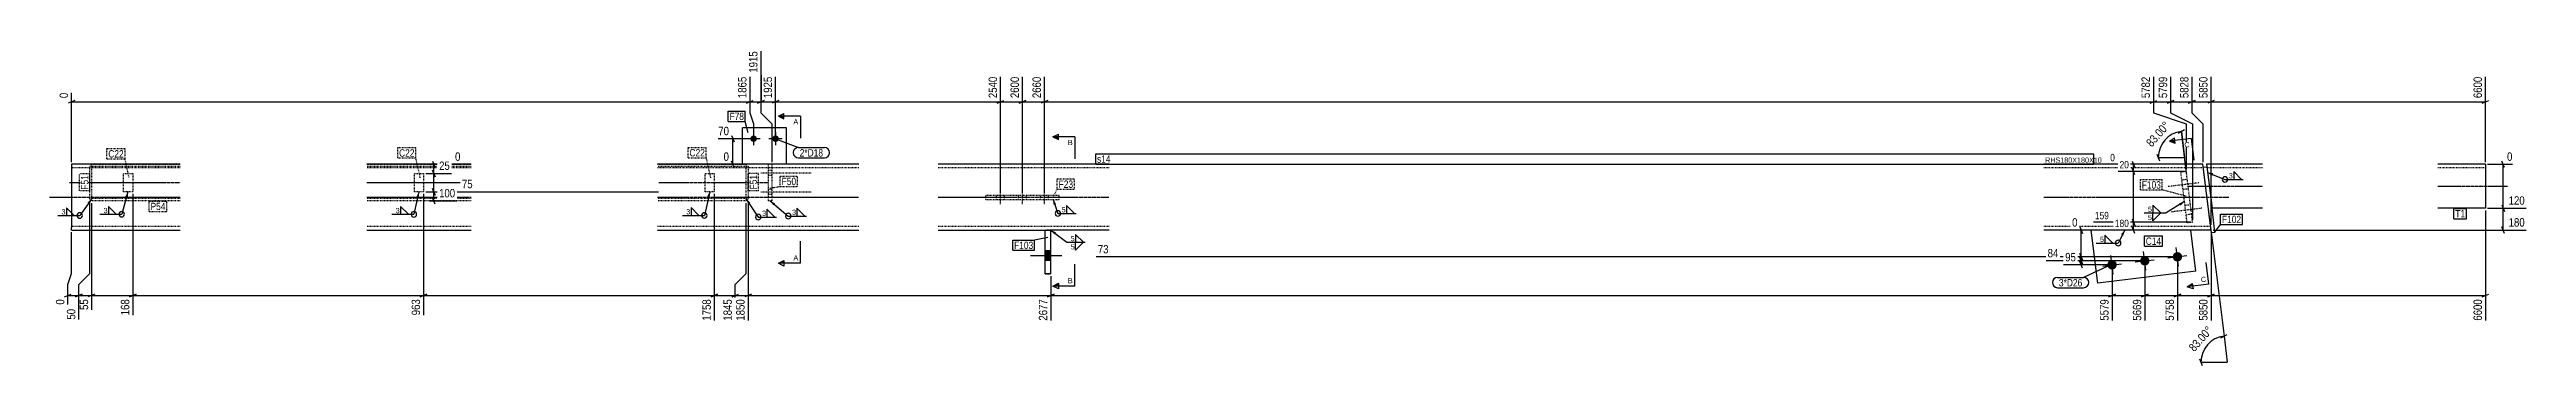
# Model space of a CAD drawing. Header units: millimetres. Extents: x 26 to 49553, y 9 to 1572.
# Drawn here: x 42780 to 49553, y 14 to 879 of the extents above; entities that cross this region are included whole.
import ezdxf

# ---------------------------------------------------------------- set-up
doc = ezdxf.new("R2010")
doc.units = ezdxf.units.MM
doc.linetypes.add('DXK_LINE_DOT2', pattern=[3.9198, 1.9599, -1.9599])
doc.linetypes.add('DXK_LINE_DOT3', pattern=[5.9187, 2.979, -0.9799, 0.9799, -0.9799])
for name, color, linetype in [('MÅLSÆTNING', 7, 'Continuous'), ('STÅL', 7, 'Continuous'), ('TEKST', 7, 'Continuous')]:
    doc.layers.add(name, color=color, linetype=linetype)
doc.styles.add('Arial', font='ARIAL.TTF', dxfattribs={"height": 0.2})
doc.styles.add('Arial Narrow', font='ARIALN.TTF', dxfattribs={"height": 0.2})

msp = doc.modelspace()

# ---------------------------------------------------------------- hatches: boundary and pattern name
at = {"layer": 'STÅL', "linetype": 'Continuous'}
for points in [[(44714.4, 634.7, -1), (44696.4, 634.7, -1)], [(44774.4, 634.7, -1), (44756.4, 634.7, -1)], [(45502.9, 327.7), (45502.9, 301.7), (45517.9, 301.7), (45517.9, 327.7)], [(45502.9, 327.7), (45502.9, 301.7), (45517.9, 301.7), (45517.9, 327.7)], [(48418.1, 302.6, -1), (48421.3, 276.8, -1)], [(48507.4, 313.5, -1), (48510.6, 287.7, -1)], [(48596.8, 324.5, -1), (48599.9, 298.7, -1)]]:
    msp.add_hatch(color=96, dxfattribs=at).paths.add_polyline_path(points)
at = {"layer": 'TEKST', "linetype": 'Continuous'}
for points in [[(48693.4, 533.3), (48680.9, 542.4), (48696.2, 540.3)], [(42987.2, 476.2), (42994.9, 489.7), (42994.5, 474.2)], [(42987.2, 476.2), (42994.9, 489.7), (42994.5, 474.2)], [(43783.4, 475.9), (43790.4, 489.7), (43790.7, 474.2)], [(43783.4, 475.9), (43790.4, 489.7), (43790.7, 474.2)], [(44578.4, 475.9), (44585.4, 489.7), (44585.7, 474.2)], [(44578.4, 475.9), (44585.4, 489.7), (44585.7, 474.2)], [(42883.6, 459.7), (42895.4, 469.7), (42889.7, 455.3)], [(44759.4, 452.2), (44750.3, 464.7), (44764.2, 458)], [(48602.9, 458), (48617.6, 462.8), (48606.8, 451.7)], [(45527.6, 372.7), (45517.9, 384.7), (45532.1, 378.6)]]:
    msp.add_hatch(color=3, dxfattribs=at).paths.add_polyline_path(points)

# ---------------------------------------------------------------- linework, layer by layer
at = {"layer": 'MÅLSÆTNING', "color": 7, "linetype": 'Continuous'}
for p, q in [((44725.4, 873.8), (44725.4, 705.5)), ((42840.4, 570.7), (42840.4, 760.4)), ((44765.4, 640.7), (44765.4, 804.2)), ((44765.4, 640.7), (44765.4, 804.2)), ((45380.4, 490), (45380.4, 804.2)), ((45440.4, 490), (45440.4, 804.2)), ((45500.4, 490), (45500.4, 804.2)), ((45500.4, 490), (45500.4, 804.2)), ((48532.6, 804.2), (48532.6, 705.5)), ((48638, 804.2), (48638, 705.5)), ((48690.1, 398.8), (48690.1, 804.2)), ((48690.1, 398.8), (48690.1, 804.2)), ((49440.4, 570.7), (49440.4, 804.2)), ((42849.4, 739.1), (42831.4, 731.9)), ((44695.4, 705.5), (44705.4, 675.5)), ((44695.4, 705.5), (44705.4, 675.5)), ((44716.4, 731.9), (44734.4, 739.1)), ((44725.4, 735.5), (44765.4, 735.5)), ((44725.4, 705.5), (44755.4, 675.5)), ((44725.4, 705.5), (44755.4, 675.5)), ((44774.4, 739.1), (44756.4, 731.9)), ((44774.4, 739.1), (44756.4, 731.9)), ((45371.4, 731.9), (45389.4, 739.1)), ((45431.4, 731.9), (45449.4, 739.1)), ((45440.4, 735.5), (45500.4, 735.5)), ((45509.4, 739.1), (45491.4, 731.9)), ((45509.4, 739.1), (45491.4, 731.9)), ((45500.4, 735.5), (48532.6, 735.5)), ((48523.6, 731.9), (48541.6, 739.1)), ((48532.6, 705.5), (48622.6, 675.5)), ((48570.7, 731.9), (48588.7, 739.1)), ((48629, 731.9), (48647, 739.1)), ((48638, 735.5), (48690.1, 735.5)), ((48638, 705.5), (48668, 675.5)), ((48638, 705.5), (48668, 675.5)), ((48699.1, 739.1), (48681.1, 731.9)), ((48699.1, 739.1), (48681.1, 731.9)), ((48690.1, 735.5), (49440.4, 735.5)), ((49431.4, 731.9), (49449.4, 739.1)), ((44699.4, 634.7), (44608.8, 634.7)), ((44644.6, 643.7), (44651.8, 625.7)), ((44648.2, 564.7), (44648.2, 634.7)), ((44705.4, 675.5), (44705.4, 640.7)), ((44705.4, 675.5), (44705.4, 640.7)), ((44755.4, 675.5), (44755.4, 570.7)), ((44755.4, 675.5), (44755.4, 570.7)), ((48600.6, 650.1), (48617.6, 659.5)), ((48623.2, 539.8), (48609.1, 654.8)), ((48609.1, 654.8), (48617.9, 583.3)), ((48622.6, 675.5), (48622.6, 551.1)), ((48622.6, 675.5), (48622.6, 551.1)), ((48639.7, 675.5), (48639.7, 412.1)), ((48639.7, 675.5), (48639.7, 412.1)), ((48668, 675.5), (48668, 570.7)), ((48668, 675.5), (48668, 570.7)), ((43819.3, 564.7), (43903.8, 564.7)), ((43827.3, 573.7), (43834.5, 555.7)), ((43834.5, 530.7), (43827.3, 548.7)), ((43827.3, 548.7), (43834.5, 530.7)), ((43830.9, 539.7), (43830.9, 564.7)), ((44669.4, 564.7), (44623.4, 564.7)), ((44651.8, 555.7), (44644.6, 573.7)), ((48527.8, 564.7), (48414.6, 564.7)), ((48616.6, 545.1), (48436.1, 545.1)), ((48482, 536.1), (48474.8, 554.1)), ((48482, 536.1), (48474.8, 554.1)), ((48478.4, 545.1), (48478.4, 564.7)), ((48478.4, 406.1), (48478.4, 545.1)), ((48542.3, 592.3), (48549.5, 574.3)), ((48545.9, 583.3), (48617.9, 583.3)), ((49446.4, 564.7), (49514.2, 564.7)), ((49492.9, 555.7), (49485.7, 573.7)), ((49489.3, 444.7), (49489.3, 564.7)), ((43007.9, 483.7), (43007.9, 151.7)), ((43007.9, 483.7), (43007.9, 151.7)), ((43802.9, 483.7), (43802.9, 151.7)), ((43802.9, 483.7), (43802.9, 151.7)), ((43808.9, 539.7), (43879.1, 539.7)), ((43808.9, 489.7), (44445.5, 489.7)), ((43808.9, 489.7), (44445.5, 489.7)), ((43834.5, 480.7), (43827.3, 498.7)), ((43827.3, 498.7), (43834.5, 480.7)), ((43830.9, 489.7), (43830.9, 539.7)), ((43830.9, 464.7), (43830.9, 489.7)), ((44597.9, 483.7), (44597.9, 137)), ((42890.4, 265.7), (42890.4, 463.7)), ((42890.4, 265.7), (42890.4, 463.7)), ((42895.4, 458.7), (42895.4, 166.3)), ((42895.4, 458.7), (42895.4, 166.3)), ((43819.3, 464.7), (43893.7, 464.7)), ((43834.5, 455.7), (43827.3, 473.7)), ((44685.4, 265.7), (44685.4, 458.7)), ((44685.4, 265.7), (44685.4, 458.7)), ((44690.4, 463.7), (44690.4, 137)), ((44690.4, 463.7), (44690.4, 137)), ((48474.8, 415.1), (48482, 397.1)), ((48474.8, 415.1), (48482, 397.1)), ((49440.4, 438.7), (49440.4, 137)), ((49446.4, 444.7), (49552.2, 444.7)), ((49446.4, 444.7), (49552.2, 444.7)), ((49485.7, 453.7), (49492.9, 435.7)), ((49485.7, 453.7), (49492.9, 435.7)), ((49489.3, 384.7), (49489.3, 444.7)), ((42840.4, 265.7), (42840.4, 378.7)), ((48355.2, 384.7), (48310.4, 384.7)), ((48331.6, 393.7), (48338.8, 375.7)), ((48335.2, 311.6), (48335.2, 384.7)), ((48633.7, 406.1), (48368.7, 406.1)), ((48633.7, 406.1), (48368.7, 406.1)), ((48527.8, 384.7), (48423.3, 384.7)), ((48482, 375.7), (48474.8, 393.7)), ((48478.4, 384.7), (48478.4, 406.1)), ((48690.9, 378.7), (48725.7, 94.9)), ((48696.1, 384.7), (49552.2, 384.7)), ((49492.9, 375.7), (49485.7, 393.7)), ((48592.3, 311.6), (45642.2, 311.6)), ((48592.3, 311.6), (45642.2, 311.6)), ((48503, 300.6), (48239.1, 300.6)), ((48503, 300.6), (48239.1, 300.6)), ((48413.7, 289.7), (48287.1, 289.7)), ((48338.8, 302.6), (48331.6, 320.6)), ((48331.6, 320.6), (48338.8, 302.6)), ((48338.8, 291.6), (48331.6, 309.6)), ((48331.6, 309.6), (48338.8, 291.6)), ((48338.8, 280.7), (48331.6, 298.7)), ((48335.2, 300.6), (48335.2, 311.6)), ((48335.2, 289.7), (48335.2, 300.6)), ((48419.7, 283.7), (48419.7, 137)), ((48509, 294.6), (48509, 137)), ((42830.4, 235.7), (42840.4, 265.7)), ((42851.4, 202.1), (42869.4, 209.3)), ((42860.4, 235.7), (42890.4, 265.7)), ((42860.4, 235.7), (42890.4, 265.7)), ((42860.4, 139.9), (42860.4, 235.7)), ((42860.4, 205.7), (42895.4, 205.7)), ((42904.4, 209.3), (42886.4, 202.1)), ((42904.4, 209.3), (42886.4, 202.1)), ((42895.4, 205.7), (43007.9, 205.7)), ((43016.9, 209.3), (42998.9, 202.1)), ((42998.9, 202.1), (43016.9, 209.3)), ((43007.9, 205.7), (43802.9, 205.7)), ((43811.9, 209.3), (43793.9, 202.1)), ((43793.9, 202.1), (43811.9, 209.3)), ((44606.9, 209.3), (44588.9, 202.1)), ((44597.9, 205.7), (44655.4, 205.7)), ((44646.4, 202.1), (44664.4, 209.3)), ((44655.4, 235.7), (44685.4, 265.7)), ((44655.4, 235.7), (44685.4, 265.7)), ((44655.4, 137), (44655.4, 235.7)), ((44690.4, 205.7), (45517.9, 205.7)), ((45526.9, 209.3), (45508.9, 202.1)), ((45508.9, 202.1), (45526.9, 209.3)), ((45517.9, 258.7), (45517.9, 137)), ((45517.9, 258.7), (45517.9, 137)), ((45517.9, 205.7), (48419.7, 205.7)), ((48410.7, 202.1), (48428.7, 209.3)), ((48500, 202.1), (48518, 209.3)), ((48607.3, 209.3), (48589.3, 202.1)), ((48589.3, 202.1), (48607.3, 209.3)), ((48598.3, 205.7), (48690.1, 205.7)), ((48699.1, 209.3), (48681.1, 202.1)), ((48681.1, 202.1), (48699.1, 209.3)), ((48690.1, 205.7), (49440.4, 205.7)), ((49431.4, 202.1), (49449.4, 209.3)), ((48717.2, 90.2), (48734.2, 99.5)), ((48725.7, 94.9), (48734.5, 23.4)), ((48658.9, 32.4), (48666.1, 14.4)), ((48662.5, 23.4), (48734.5, 23.4))]:
    msp.add_line(p, q, dxfattribs=at)
for centre in [(48617.9, 583.3), (48734.5, 23.4)]:
    msp.add_arc(centre, 72, 97, 180, dxfattribs=at)
at = {"layer": 'STÅL', "color": 2, "linetype": 'Continuous'}
for p, q in [((44675.4, 564.7), (44675.4, 664.7)), ((44795.4, 664.7), (44675.4, 664.7)), ((44795.4, 564.7), (44795.4, 664.7)), ((43137.9, 564.7), (42840.4, 564.7)), ((42840.4, 564.7), (42840.4, 539.7)), ((43932.9, 564.7), (43647.9, 564.7)), ((44992.9, 564.7), (44442.9, 564.7)), ((45677.9, 564.7), (45210.4, 564.7)), ((48668, 564.7), (48232.7, 564.7)), ((48689.3, 391.9), (48668, 564.7)), ((48669, 556.7), (48678.9, 558)), ((48830.9, 564.7), (48678.1, 564.7)), ((48678.1, 564.7), (48692.9, 444.7)), ((49440.4, 564.7), (49310.4, 564.7)), ((49440.4, 564.7), (49440.4, 444.7)), ((42840.4, 539.7), (42840.4, 409.7)), ((42840.4, 409.7), (42840.4, 392)), ((48830.9, 444.7), (48692.9, 444.7)), ((48700.9, 379), (48692.9, 444.7)), ((49440.4, 444.7), (49310.4, 444.7)), ((42840.4, 384.7), (42840.4, 392)), ((42840.4, 384.7), (43137.9, 384.7)), ((43647.9, 384.7), (43932.9, 384.7)), ((44442.9, 384.7), (44992.9, 384.7)), ((45210.4, 384.7), (45502.9, 384.7)), ((45502.9, 264.7), (45502.9, 384.7)), ((45502.9, 384.7), (45517.9, 384.7)), ((45517.9, 264.7), (45517.9, 384.7)), ((45677.9, 384.7), (45517.9, 384.7)), ((48690.1, 384.7), (48232.7, 384.7)), ((48380.5, 239.5), (48362.7, 384.7)), ((48648.5, 272.4), (48634.7, 384.7)), ((48691, 377.7), (48689.3, 391.9)), ((48691, 377.7), (48700.9, 379)), ((48648.5, 272.4), (48380.5, 239.5)), ((45517.9, 264.7), (45502.9, 264.7))]:
    msp.add_line(p, q, dxfattribs=at)
at = {"layer": 'STÅL', "color": 96, "linetype": 'Continuous'}
for p, q in [((44723.4, 634.7), (44687.4, 634.7)), ((44705.4, 652.7), (44705.4, 616.7)), ((44783.4, 634.7), (44747.4, 634.7)), ((44765.4, 652.7), (44765.4, 616.7)), ((45547.9, 314.7), (45462.9, 314.7)), ((45547.9, 314.7), (45462.9, 314.7)), ((45517.9, 327.7), (45502.9, 327.7)), ((45517.9, 327.7), (45502.9, 327.7)), ((45517.9, 301.7), (45502.9, 301.7)), ((45517.9, 301.7), (45502.9, 301.7)), ((48393.9, 286.5), (48445.5, 292.8)), ((48422.9, 263.9), (48416.5, 315.5)), ((48483.2, 297.5), (48534.8, 303.8)), ((48512.2, 274.8), (48505.9, 326.4)), ((48572.5, 308.4), (48624.2, 314.8)), ((48601.5, 285.8), (48595.2, 337.4))]:
    msp.add_line(p, q, dxfattribs=at)
at = {"layer": 'STÅL', "color": 7, "linetype": 'DXK_LINE_DOT2'}
for p, q in [((43137.9, 554.7), (42840.4, 554.7)), ((42890.4, 559.7), (42895.4, 559.7)), ((42890.4, 469.7), (42890.4, 559.7)), ((42895.4, 559.7), (42895.4, 564.7)), ((42895.4, 564.7), (43137.9, 564.7)), ((42895.4, 559.7), (42895.4, 469.7)), ((43137.9, 558.7), (42895.4, 558.7)), ((43647.9, 564.7), (43932.9, 564.7)), ((43932.9, 558.7), (43647.9, 558.7)), ((43932.9, 554.7), (43647.9, 554.7)), ((44442.9, 564.7), (44685.4, 564.7)), ((44685.4, 558.7), (44442.9, 558.7)), ((44992.9, 554.7), (44442.9, 554.7)), ((44795.4, 564.7), (44675.4, 564.7)), ((44685.4, 564.7), (44685.4, 559.7)), ((44685.4, 469.7), (44685.4, 559.7)), ((44685.4, 559.7), (44690.4, 559.7)), ((44690.4, 559.7), (44690.4, 469.7)), ((44755.4, 564.7), (44745.4, 564.7)), ((44745.4, 564.7), (44745.4, 464.7)), ((44755.4, 564.7), (44755.4, 464.7)), ((45677.9, 554.7), (45210.4, 554.7)), ((48669.3, 554.7), (48232.7, 554.7)), ((48622.6, 545.1), (48607.7, 543.2)), ((48624.8, 404.3), (48607.7, 543.2)), ((48639.7, 406.1), (48622.6, 545.1)), ((48689.3, 391.9), (48669, 556.7)), ((48678.9, 558), (48692.9, 444.7)), ((48830.9, 554.7), (48679.3, 554.7)), ((49440.4, 554.7), (49310.4, 554.7)), ((42982.9, 489.7), (42982.9, 539.7)), ((42982.9, 539.7), (43007.9, 539.7)), ((43007.9, 489.7), (42982.9, 489.7)), ((43007.9, 539.7), (43007.9, 489.7)), ((43777.9, 489.7), (43777.9, 539.7)), ((43777.9, 539.7), (43802.9, 539.7)), ((43802.9, 489.7), (43777.9, 489.7)), ((43802.9, 539.7), (43802.9, 489.7)), ((44572.9, 489.7), (44572.9, 539.7)), ((44572.9, 539.7), (44597.9, 539.7)), ((44597.9, 489.7), (44572.9, 489.7)), ((44597.9, 539.7), (44597.9, 489.7)), ((45340.4, 468.7), (45340.4, 480.7)), ((45340.4, 480.7), (45540.4, 480.7)), ((45540.4, 468.7), (45540.4, 480.7)), ((42840.4, 409.7), (42840.4, 392)), ((42895.4, 469.7), (42890.4, 469.7)), ((43137.9, 470.7), (42895.4, 470.7)), ((42895.4, 465.6), (42895.4, 469.7)), ((42895.4, 465.6), (42895.4, 464.7)), ((43137.9, 464.7), (42895.4, 464.7)), ((43932.9, 470.7), (43647.9, 470.7)), ((43932.9, 464.7), (43647.9, 464.7)), ((44685.4, 470.7), (44442.9, 470.7)), ((44685.4, 464.7), (44442.9, 464.7)), ((44690.4, 469.7), (44685.4, 469.7)), ((44685.4, 469.7), (44685.4, 465.6)), ((44685.4, 465.6), (44685.4, 464.7)), ((44755.4, 464.7), (44745.4, 464.7)), ((45340.4, 468.7), (45540.4, 468.7)), ((43137.9, 394.7), (42840.4, 394.7)), ((43932.9, 394.7), (43647.9, 394.7)), ((44992.9, 394.7), (44442.9, 394.7)), ((45677.9, 394.7), (45210.4, 394.7)), ((45517.9, 384.7), (45502.9, 384.7)), ((48688.9, 394.7), (48232.7, 394.7)), ((48634.7, 384.7), (48362.7, 384.7)), ((48639.7, 406.1), (48624.8, 404.3)), ((48689.9, 386.6), (48689.3, 391.9)), ((48690.1, 384.7), (48689.9, 386.6)), ((45502.9, 264.7), (45517.9, 264.7))]:
    msp.add_line(p, q, dxfattribs=at)
at = {"layer": 'STÅL', "color": 96, "linetype": 'DXK_LINE_DOT2'}
for p, q in [((44755.4, 547.7), (44745.4, 547.7)), ((44862.9, 540.7), (44725.4, 540.7)), ((44862.9, 488.7), (44725.4, 488.7)), ((44755.4, 533.7), (44745.4, 533.7)), ((44755.4, 495.7), (44745.4, 495.7)), ((44755.4, 481.7), (44745.4, 481.7)), ((45369.4, 468.7), (45369.4, 480.7)), ((45380.4, 455.7), (45380.4, 528.7)), ((45391.4, 468.7), (45391.4, 480.7)), ((45429.4, 468.7), (45429.4, 480.7)), ((45440.4, 455.7), (45440.4, 528.7)), ((45451.4, 468.7), (45451.4, 480.7)), ((45489.4, 468.7), (45489.4, 480.7)), ((45500.4, 455.7), (45500.4, 528.7)), ((45511.4, 468.7), (45511.4, 480.7)), ((48656.6, 514), (48572.3, 503.6)), ((48625.3, 523.2), (48610.4, 521.4)), ((48628.4, 497.4), (48613.6, 495.6)), ((48665.2, 444.5), (48580.8, 434.1)), ((48633.8, 453.8), (48618.9, 451.9)), ((48637, 427.9), (48622.1, 426.1))]:
    msp.add_line(p, q, dxfattribs=at)
at = {"layer": 'STÅL', "color": 7, "linetype": 'DXK_LINE_DOT3'}
for p, q in [((42780.4, 474.7), (43137.9, 474.7)), ((42835.4, 514.7), (43137.9, 514.7)), ((43647.9, 514.7), (43932.9, 514.7)), ((43647.9, 474.7), (43932.9, 474.7)), ((44442.9, 514.7), (44745.4, 514.7)), ((44442.9, 474.7), (44992.9, 474.7)), ((45210.4, 474.7), (45677.9, 474.7)), ((48232.7, 474.7), (48739.1, 474.7)), ((48625.5, 504.7), (48830.9, 504.7)), ((49310.4, 504.7), (49500.4, 504.7))]:
    msp.add_line(p, q, dxfattribs=at)
at = {"layer": 'TEKST', "color": 3, "linetype": 'Continuous'}
for p, q in [((42994.9, 489.7), (42977.7, 428.1)), ((42994.9, 489.7), (42977.7, 428.1)), ((43790.4, 489.7), (43776.5, 428)), ((43790.4, 489.7), (43776.5, 428)), ((44585.4, 489.7), (44570.7, 424.8)), ((44585.4, 489.7), (44570.7, 424.8)), ((42895.4, 469.7), (42862.9, 424.6)), ((48617.6, 462.8), (48567.4, 431.6))]:
    msp.add_line(p, q, dxfattribs=at)
for centre in [(42862.9, 424.6), (42977.7, 428.1), (43776.5, 428), (44570.7, 424.8)]:
    msp.add_arc(centre, 7.5, 270, 90, dxfattribs=at)

# ---------------------------------------------------------------- wipeouts: each hides what was drawn before it
at = {"color": 0, "linetype": 'Continuous'}
for points in [[(45577.9, 617.1), (45577.9, 632.1), (45564.6, 632.1), (45564.6, 617.1)], [(44827.4, 301.5), (44827.4, 316.5), (44814.1, 316.5), (44814.1, 301.5)]]:
    msp.add_wipeout(points, dxfattribs=at).dxf.layer = 'TEKST'

# ---------------------------------------------------------------- next in the draw order: hatches: boundary and pattern name
at = {"layer": 'TEKST', "linetype": 'Continuous'}
for points in [[(45538.9, 639.6), (45538.9, 632.1), (45523.9, 639.6)], [(44788.4, 301.5), (44788.4, 294), (44773.4, 294)]]:
    msp.add_hatch(color=30, dxfattribs=at).paths.add_polyline_path(points)

# ---------------------------------------------------------------- next in the draw order: linework, layer by layer
at = {"layer": 'TEKST', "color": 30, "linetype": 'Continuous'}
for p, q in [((45523.9, 639.6), (45538.9, 647.1)), ((45523.9, 639.6), (45538.9, 632.1)), ((45538.9, 632.1), (45538.9, 647.1)), ((44773.4, 294), (44788.4, 301.5)), ((44788.4, 286.5), (44773.4, 294)), ((44788.4, 301.5), (44788.4, 286.5))]:
    msp.add_line(p, q, dxfattribs=at)
at = {"layer": 'TEKST', "color": 7, "linetype": 'Continuous'}
for p, q in [((45583.9, 639.6), (45523.9, 639.6)), ((45583.9, 639.6), (45583.9, 579.6)), ((44833.4, 294), (44833.4, 354)), ((44833.4, 294), (44773.4, 294))]:
    msp.add_line(p, q, dxfattribs=at)

# ---------------------------------------------------------------- next in the draw order: texts
at = {"layer": 'TEKST', "color": 3, "linetype": 'Continuous', "style": 'Arial'}
for s, p in [('B', (45564.6, 617.1)), ('A', (44814.1, 301.5))]:
    msp.add_text(s, height=14.3, dxfattribs=at).set_placement(p)

# ---------------------------------------------------------------- next in the draw order: wipeouts: each hides what was drawn before it
at = {"color": 0, "linetype": 'Continuous'}
for points, layer in [([(45495.6, 809), (45462, 809), (45462, 740.9), (45495.6, 740.9)], 'MÅLSÆTNING'), ([(48527.8, 809), (48494.2, 809), (48494.2, 740.9), (48527.8, 740.9)], 'MÅLSÆTNING'), ([(48685.3, 809), (48651.7, 809), (48651.7, 740.9), (48685.3, 740.9)], 'MÅLSÆTNING'), ([(49435.6, 809), (49402, 809), (49402, 740.9), (49435.6, 740.9)], 'MÅLSÆTNING'), ([(44642.8, 639.5), (44642.8, 673.1), (44604, 673.1), (44604, 639.5)], 'MÅLSÆTNING'), ([(43908.6, 569.5), (43908.6, 603.1), (43884.3, 603.1), (43884.3, 569.5)], 'MÅLSÆTNING'), ([(44642.8, 569.5), (44642.8, 603.1), (44618.6, 603.1), (44618.6, 569.5)], 'MÅLSÆTNING'), ([(48431.6, 568.9), (48431.6, 598.3), (48410.4, 598.3), (48410.4, 568.9)], 'MÅLSÆTNING'), ([(49519, 569.5), (49519, 603.1), (49494.7, 603.1), (49494.7, 569.5)], 'MÅLSÆTNING'), ([(49552.6, 449.5), (49552.6, 483.1), (49499.1, 483.1), (49499.1, 449.5)], 'MÅLSÆTNING'), ([(48329.8, 389.5), (48329.8, 423.1), (48305.6, 423.1), (48305.6, 389.5)], 'MÅLSÆTNING'), ([(48415.1, 410.3), (48415.1, 439.7), (48368.4, 439.7), (48368.4, 410.3)], 'MÅLSÆTNING'), ([(45680.7, 316.4), (45680.7, 350), (45641.8, 350), (45641.8, 316.4)], 'MÅLSÆTNING'), ([(48277.5, 305.4), (48277.5, 339), (48238.6, 339), (48238.6, 305.4)], 'MÅLSÆTNING'), ([(42890.6, 200.3), (42857, 200.3), (42857, 161.5), (42890.6, 161.5)], 'MÅLSÆTNING'), ([(43003.1, 200.3), (42969.5, 200.3), (42969.5, 146.9), (43003.1, 146.9)], 'MÅLSÆTNING'), ([(44650.6, 200.3), (44617, 200.3), (44617, 132.2), (44650.6, 132.2)], 'MÅLSÆTNING'), ([(45513.1, 200.3), (45479.5, 200.3), (45479.5, 132.2), (45513.1, 132.2)], 'MÅLSÆTNING'), ([(48414.9, 200.3), (48381.3, 200.3), (48381.3, 132.2), (48414.9, 132.2)], 'MÅLSÆTNING'), ([(49435.6, 200.3), (49402, 200.3), (49402, 132.2), (49435.6, 132.2)], 'MÅLSÆTNING'), ([(44827.4, 673.9), (44827.4, 688.9), (44814.1, 688.9), (44814.1, 673.9)], 'TEKST'), ([(45577.9, 239.2), (45577.9, 254.2), (45564.6, 254.2), (45564.6, 239.2)], 'TEKST')]:
    msp.add_wipeout(points, dxfattribs=at).dxf.layer = layer
at = {"color": 0}
for points, layer in [([(48586.7, 669.9), (48561.5, 692.1), (48503.1, 626), (48528.2, 603.8)], 'MÅLSÆTNING'), ([(48703.3, 109.9), (48678.1, 132.2), (48619.7, 66.1), (48644.8, 43.8)], 'MÅLSÆTNING'), ([(42983.2, 583.2), (42983.2, 604.2), (42941, 604.2), (42941, 583.2)], 'TEKST'), ([(43778.2, 585.6), (43778.2, 606.6), (43736, 606.6), (43736, 585.6)], 'TEKST'), ([(44895.3, 586), (44895.3, 607), (44831.4, 607), (44831.4, 586)], 'TEKST'), ([(45681.4, 568.9), (45681.4, 589.9), (45644.3, 589.9), (45644.3, 568.9)], 'TEKST'), ([(48366.2, 568.9), (48366.2, 583.9), (48236.5, 583.9), (48236.5, 568.9)], 'TEKST'), ([(48749.2, 525), (48749.2, 542.4), (48737.6, 542.4), (48737.6, 525)], 'TEKST'), ([(42886.5, 535), (42865.5, 535), (42865.5, 495.3), (42886.5, 495.3)], 'TEKST'), ([(44821.6, 507.8), (44821.6, 528.8), (44782, 528.8), (44782, 507.8)], 'TEKST'), ([(42823.6, 426.4), (42823.6, 443.8), (42812, 443.8), (42812, 426.4)], 'TEKST'), ([(42938.4, 429.9), (42938.4, 447.3), (42926.9, 447.3), (42926.9, 429.9)], 'TEKST'), ([(43097.4, 439.5), (43097.4, 460.5), (43056.5, 460.5), (43056.5, 439.5)], 'TEKST'), ([(43737.2, 429.8), (43737.2, 447.2), (43725.6, 447.2), (43725.6, 429.8)], 'TEKST'), ([(44531.4, 426.6), (44531.4, 444), (44519.9, 444), (44519.9, 426.6)], 'TEKST'), ([(44820.9, 425), (44820.9, 442.4), (44809.4, 442.4), (44809.4, 425)], 'TEKST'), ([(45558.2, 432.1), (45558.2, 449.5), (45546.6, 449.5), (45546.6, 432.1)], 'TEKST'), ([(49384.8, 419.5), (49384.8, 440.5), (49358, 440.5), (49358, 419.5)], 'TEKST'), ([(45470, 333), (45470, 354), (45417.5, 354), (45417.5, 333)], 'TEKST'), ([(45582.8, 353.2), (45582.8, 370.6), (45571.3, 370.6), (45571.3, 353.2)], 'TEKST'), ([(48553.9, 344.4), (48553.9, 365.4), (48511.7, 365.4), (48511.7, 344.4)], 'TEKST'), ([(48338.3, 230.8), (48338.3, 251.8), (48274.3, 251.8), (48274.3, 230.8)], 'TEKST')]:
    msp.add_wipeout(points, dxfattribs=at).dxf.layer = layer

# ---------------------------------------------------------------- next in the draw order: hatches: boundary and pattern name
at = {"layer": 'TEKST', "linetype": 'Continuous'}
for color, points in [(30, [(44788.4, 696.4), (44788.4, 688.9), (44773.4, 696.4)]), (3, [(45525.6, 453.3), (45524.3, 468.7), (45532.7, 455.7)]), (30, [(45538.9, 239.2), (45538.9, 231.7), (45523.9, 231.7)])]:
    msp.add_hatch(color=color, dxfattribs=at).paths.add_polyline_path(points)

# ---------------------------------------------------------------- next in the draw order: linework, layer by layer
at = {"layer": 'MÅLSÆTNING', "color": 7, "linetype": 'Continuous'}
for p, q in [((45440.4, 490), (45440.4, 804.2)), ((48532.6, 804.2), (48532.6, 705.5)), ((48579.7, 804.2), (48579.7, 705.5)), ((48638, 804.2), (48638, 705.5)), ((45380.4, 735.5), (45440.4, 735.5)), ((45449.4, 739.1), (45431.4, 731.9)), ((48523.6, 731.9), (48541.6, 739.1)), ((48532.6, 705.5), (48622.6, 675.5)), ((48579.7, 735.5), (48638, 735.5)), ((48579.7, 705.5), (48639.7, 675.5)), ((48579.7, 705.5), (48639.7, 675.5)), ((48647, 739.1), (48629, 731.9)), ((48616.6, 545.1), (48436.1, 545.1)), ((48474.8, 573.7), (48482, 555.7)), ((43808.9, 539.7), (43879.1, 539.7)), ((44597.9, 483.7), (44597.9, 137)), ((48690.1, 378.7), (48690.1, 137)), ((48690.1, 378.7), (48690.1, 137)), ((48419.7, 283.7), (48419.7, 137)), ((48598.3, 305.6), (48598.3, 137)), ((48598.3, 305.6), (48598.3, 137)), ((42821.4, 202.1), (42839.4, 209.3)), ((42830.4, 180.9), (42830.4, 235.7)), ((42830.4, 205.7), (42860.4, 205.7)), ((42869.4, 209.3), (42851.4, 202.1)), ((42860.4, 139.9), (42860.4, 235.7)), ((43802.9, 205.7), (44597.9, 205.7)), ((44588.9, 202.1), (44606.9, 209.3)), ((44646.4, 202.1), (44664.4, 209.3)), ((44655.4, 137), (44655.4, 235.7)), ((44655.4, 205.7), (44690.4, 205.7)), ((44699.4, 209.3), (44681.4, 202.1)), ((44699.4, 209.3), (44681.4, 202.1)), ((48428.7, 209.3), (48410.7, 202.1)), ((48419.7, 205.7), (48509, 205.7))]:
    msp.add_line(p, q, dxfattribs=at)
at = {"layer": 'TEKST', "color": 30, "linetype": 'Continuous'}
for p, q in [((44773.4, 696.4), (44788.4, 703.9)), ((44773.4, 696.4), (44788.4, 688.9)), ((44788.4, 688.9), (44788.4, 703.9)), ((45523.9, 231.7), (45538.9, 239.2)), ((45538.9, 224.2), (45523.9, 231.7)), ((45538.9, 239.2), (45538.9, 224.2))]:
    msp.add_line(p, q, dxfattribs=at)
at = {"layer": 'TEKST', "color": 7, "linetype": 'Continuous'}
for p, q in [((44833.4, 696.4), (44773.4, 696.4)), ((45583.9, 231.7), (45583.9, 291.7)), ((45583.9, 231.7), (45523.9, 231.7))]:
    msp.add_line(p, q, dxfattribs=at)
at = {"layer": 'TEKST', "color": 3, "linetype": 'Continuous'}
for p, q in [((48680.9, 542.4), (48728.3, 523.2)), ((48773.7, 523.2), (48752.3, 544.6)), ((48752.3, 544.6), (48752.3, 523.2)), ((48728.3, 523.2), (48778, 523.2)), ((48752.3, 523.2), (48773.7, 523.2)), ((42802.7, 424.6), (42862.9, 424.6)), ((42848.1, 424.6), (42826.7, 446)), ((42826.7, 446), (42826.7, 424.6)), ((42826.7, 424.6), (42848.1, 424.6)), ((42917.6, 428.1), (42977.7, 428.1)), ((42962.9, 428.1), (42941.5, 449.5)), ((42941.5, 449.5), (42941.5, 428.1)), ((42941.5, 428.1), (42962.9, 428.1)), ((43716.3, 428), (43776.5, 428)), ((43761.7, 428), (43740.3, 449.5)), ((43740.3, 449.5), (43740.3, 428)), ((43740.3, 428), (43761.7, 428)), ((44510.6, 424.8), (44570.7, 424.8)), ((44556, 424.8), (44534.5, 446.3)), ((44534.5, 446.3), (44534.5, 424.8)), ((44534.5, 424.8), (44556, 424.8)), ((44750.3, 464.7), (44800.1, 423.2)), ((44800.1, 423.2), (44849.7, 423.2)), ((44845.5, 423.2), (44824, 444.6)), ((44824, 444.6), (44824, 423.2)), ((44824, 423.2), (44845.5, 423.2)), ((45524.3, 468.7), (45537.3, 430.3)), ((45537.3, 430.3), (45587, 430.3)), ((45582.7, 430.3), (45561.3, 451.7)), ((45561.3, 451.7), (45561.3, 430.3)), ((45561.3, 430.3), (45582.7, 430.3)), ((45607.4, 351.4), (45585.9, 372.9)), ((45585.9, 372.9), (45585.9, 351.4)), ((45585.9, 351.4), (45607.4, 351.4))]:
    msp.add_line(p, q, dxfattribs=at)
for centre, start, end in [((48728.3, 523.2), 90, 270), ((48728.3, 523.2), 270, 90), ((42862.9, 424.6), 90, 270), ((42977.7, 428.1), 90, 270), ((43776.5, 428), 90, 270), ((44570.7, 424.8), 90, 270), ((44800.1, 423.2), 90, 270), ((44800.1, 423.2), 270, 90), ((45537.3, 430.3), 90, 270), ((45537.3, 430.3), 270, 90)]:
    msp.add_arc(centre, 7.5, start, end, dxfattribs=at)

# ---------------------------------------------------------------- next in the draw order: texts
at = {"layer": 'MÅLSÆTNING', "color": 3, "linetype": 'Continuous', "style": 'Arial Narrow'}
for s, p in [('2660', (45490.8, 745.7)), ('5782', (48523, 745.7)), ('5850', (48680.5, 745.7)), ('6600', (49430.8, 745.7)), ('55', (42885.8, 166.3)), ('168', (42998.3, 151.7)), ('1845', (44645.8, 137)), ('2677', (45508.3, 137)), ('5579', (48410.1, 137)), ('6600', (49430.8, 137))]:
    msp.add_text(s, height=22.91, rotation=90.00021, dxfattribs=at).set_placement(p)
at = {"layer": 'MÅLSÆTNING', "color": 3, "style": 'Arial Narrow'}
for p in [(48527.8, 610.5), (48644.4, 50.6)]:
    msp.add_text('83.00°', height=22.91, rotation=48.50088, dxfattribs=at).set_placement(p)
at = {"layer": 'MÅLSÆTNING', "color": 3, "linetype": 'Continuous', "style": 'Arial Narrow'}
for s, height, p in [('70', 22.91, (44608.8, 644.3)), ('0', 22.9, (43889.1, 574.3)), ('0', 22.9, (44623.4, 574.3)), ('0', 20, (48414.6, 573.1)), ('0', 22.9, (49499.5, 574.3)), ('0', 22.9, (48310.4, 394.3)), ('73', 22.91, (45646.6, 321.2))]:
    msp.add_text(s, height=height, dxfattribs=at).set_placement(p)
at = {"layer": 'TEKST', "color": 3, "linetype": 'Continuous', "style": 'Arial'}
for s, p in [('A', (44814.1, 673.9)), ('B', (45564.6, 239.2))]:
    msp.add_text(s, height=14.3, dxfattribs=at).set_placement(p)
at = {"layer": 'TEKST', "color": 3, "style": 'Arial Narrow'}
for s, p in [('3', (48738.8, 526.2)), ('3', (42813.2, 427.6)), ('3', (42928.1, 431.1)), ('3', (43726.8, 431)), ('3', (44521.1, 427.8)), ('3', (44810.6, 426.2)), ('5', (45547.8, 433.3))]:
    msp.add_text(s, height=14.3, dxfattribs=at).set_placement(p)

# ---------------------------------------------------------------- next in the draw order: wipeouts: each hides what was drawn before it
at = {"color": 0, "linetype": 'Continuous'}
for points, layer in [([(48469.7, 388.9), (48469.7, 418.3), (48423, 418.3), (48423, 388.9)], 'MÅLSÆTNING'), ([(49552.6, 389.5), (49552.6, 423.1), (49499.1, 423.1), (49499.1, 389.5)], 'MÅLSÆTNING'), ([(48325.5, 294.5), (48325.5, 328.1), (48286.6, 328.1), (48286.6, 294.5)], 'MÅLSÆTNING'), ([(48632.5, 612.1), (48630.7, 626.9), (48616.3, 625.2), (48618.2, 610.3)], 'TEKST')]:
    msp.add_wipeout(points, dxfattribs=at).dxf.layer = layer
at = {"color": 0}
for points in [[(42983.2, 583.2), (42983.2, 604.2), (42941, 604.2), (42941, 583.2)], [(43778.2, 585.6), (43778.2, 606.6), (43736, 606.6), (43736, 585.6)], [(44572.2, 586.3), (44572.2, 607.3), (44530, 607.3), (44530, 586.3)], [(44895.3, 586), (44895.3, 607), (44831.4, 607), (44831.4, 586)], [(45681.4, 568.9), (45681.4, 589.9), (45644.3, 589.9), (45644.3, 568.9)], [(48366.2, 568.9), (48366.2, 583.9), (48236.5, 583.9), (48236.5, 568.9)], [(42886.5, 535), (42865.5, 535), (42865.5, 495.3), (42886.5, 495.3)], [(44821.6, 507.8), (44821.6, 528.8), (44782, 528.8), (44782, 507.8)], [(43097.4, 439.5), (43097.4, 460.5), (43056.5, 460.5), (43056.5, 439.5)], [(49384.8, 419.5), (49384.8, 440.5), (49358, 440.5), (49358, 419.5)], [(45470, 333), (45470, 354), (45417.5, 354), (45417.5, 333)], [(48553.9, 344.4), (48553.9, 365.4), (48511.7, 365.4), (48511.7, 344.4)], [(48338.3, 230.8), (48338.3, 251.8), (48274.3, 251.8), (48274.3, 230.8)]]:
    msp.add_wipeout(points, dxfattribs=at).dxf.layer = 'TEKST'

# ---------------------------------------------------------------- next in the draw order: hatches: boundary and pattern name
at = {"layer": 'TEKST', "linetype": 'Continuous'}
for color, points in [(30, [(48591.1, 629.6), (48592, 622.2), (48576.2, 627.8)]), (3, [(48444, 373), (48454.1, 384.7), (48450.7, 369.6)])]:
    msp.add_hatch(color=color, dxfattribs=at).paths.add_polyline_path(points)

# ---------------------------------------------------------------- next in the draw order: linework, layer by layer
at = {"layer": 'TEKST', "color": 7, "linetype": 'Continuous'}
for p, q in [((44833.4, 696.4), (44833.4, 636.4)), ((44765.4, 634.7), (44827.8, 610.6)), ((44827.8, 610.6), (44898.9, 610.6)), ((48635.7, 635.1), (48576.2, 627.8)), ((48635.7, 635.1), (48643, 575.6)), ((44827.8, 582.4), (44898.9, 582.4)), ((45640.7, 593.5), (48369.8, 593.5)), ((45640.7, 565.3), (45640.7, 593.5)), ((45640.7, 565.3), (48369.8, 565.3)), ((48369.8, 565.3), (48369.8, 593.5)), ((49354.4, 444.1), (49388.4, 444.1)), ((49354.4, 415.9), (49354.4, 444.1)), ((49354.4, 415.9), (49388.4, 415.9)), ((49388.4, 415.9), (49388.4, 444.1)), ((45413.9, 357.6), (45473.6, 357.6)), ((45413.9, 329.4), (45413.9, 357.6)), ((45509.9, 364.3), (45473.6, 357.6)), ((45473.6, 329.4), (45473.6, 357.6)), ((48508.1, 369), (48557.5, 369)), ((48508.1, 340.8), (48508.1, 369)), ((48508.1, 340.8), (48557.5, 340.8)), ((48557.5, 340.8), (48557.5, 369)), ((45413.9, 329.4), (45473.6, 329.4)), ((48417.7, 290.4), (48341.9, 255.4)), ((48270.7, 255.4), (48341.9, 255.4)), ((48270.7, 227.2), (48341.9, 227.2))]:
    msp.add_line(p, q, dxfattribs=at)
at = {"layer": 'TEKST', "color": 7, "linetype": 'DXK_LINE_DOT2'}
for p, q in [((43732.4, 610.2), (43781.8, 610.2)), ((43732.4, 582), (43732.4, 610.2)), ((43781.8, 582), (43781.8, 610.2)), ((42937.4, 607.8), (42986.8, 607.8)), ((42937.4, 579.6), (42937.4, 607.8)), ((42937.4, 579.6), (42986.8, 579.6)), ((42986.8, 579.6), (42986.8, 607.8)), ((42997.7, 528.7), (42986.8, 579.6)), ((43732.4, 582), (43781.8, 582)), ((43794.1, 527.3), (43781.8, 582)), ((42861.9, 491.7), (42861.9, 538.6)), ((42890.1, 538.6), (42861.9, 538.6)), ((42890.1, 491.7), (42861.9, 491.7)), ((42890.1, 491.7), (42890.1, 538.6)), ((42890.4, 491.6), (42890.1, 491.7)), ((44750.6, 499.8), (44778.4, 504.2)), ((44778.4, 532.4), (44825.2, 532.4)), ((44778.4, 504.2), (44778.4, 532.4)), ((44778.4, 504.2), (44825.2, 504.2)), ((44825.2, 504.2), (44825.2, 532.4)), ((43052.9, 464.1), (43101, 464.1)), ((43052.9, 435.9), (43052.9, 464.1)), ((43052.9, 435.9), (43101, 435.9)), ((43101, 435.9), (43101, 464.1))]:
    msp.add_line(p, q, dxfattribs=at)
at = {"layer": 'TEKST', "color": 30, "linetype": 'Continuous'}
for p, q in [((48576.2, 627.8), (48590.1, 637.1)), ((48576.2, 627.8), (48592, 622.2)), ((48592, 622.2), (48590.1, 637.1))]:
    msp.add_line(p, q, dxfattribs=at)
at = {"layer": 'TEKST', "color": 3, "linetype": 'Continuous'}
msp.add_line((48454.1, 384.7), (48436.2, 349.3), dxfattribs=at)
at = {"layer": 'TEKST', "color": 7, "linetype": 'Continuous'}
for centre, start, end in [((44827.8, 596.5), 90, 270), ((44898.9, 596.5), 270, 90), ((48270.7, 241.3), 90, 270), ((48341.9, 241.3), 270, 90)]:
    msp.add_arc(centre, 14.1, start, end, dxfattribs=at)
at = {"layer": 'TEKST', "color": 3, "linetype": 'Continuous'}
msp.add_arc((48436.2, 349.3), 7.5, 270, 90, dxfattribs=at)

# ---------------------------------------------------------------- next in the draw order: texts
at = {"layer": 'MÅLSÆTNING', "color": 3, "linetype": 'Continuous', "style": 'Arial Narrow'}
for s, height, p in [('120', 22.91, (49503.9, 454.3)), ('159', 20.04, (48372.6, 414.5)), ('180', 20.04, (48427.2, 393.1)), ('180', 22.91, (49503.9, 394.3)), ('84', 22.91, (48243.4, 310.2)), ('95', 22.91, (48291.4, 299.3))]:
    msp.add_text(s, height=height, dxfattribs=at).set_placement(p)
at = {"layer": 'TEKST', "color": 3, "linetype": 'Continuous', "style": 'Arial'}
msp.add_text('C', height=14.3, rotation=7.00154, dxfattribs=at).set_placement((48618.2, 610.3))
at = {"layer": 'TEKST', "color": 3, "style": 'Arial Narrow'}
for s, height, p in [('C22', 20.04, (42941, 583.2)), ('C22', 20.04, (43736, 585.6)), ('2*D18', 20.04, (44831.4, 586)), ('s14', 20.04, (45644.3, 568.9)), ('RHS180X180X10', 14.316, (48236.5, 568.9)), ('F50', 20.04, (44782, 507.8)), ('P54', 20.04, (43056.5, 439.5)), ('T1', 20.04, (49358, 419.5)), ('F103', 20.04, (45417.5, 333)), ('C14', 20.04, (48511.7, 344.4)), ('3*D26', 20.04, (48274.3, 230.8))]:
    msp.add_text(s, height=height, dxfattribs=at).set_placement(p)
msp.add_text('F51', height=20.04, rotation=90.00021, dxfattribs=at).set_placement((42886.5, 495.3))

# ---------------------------------------------------------------- next in the draw order: wipeouts: each hides what was drawn before it
at = {"color": 0, "linetype": 'Continuous'}
for points, layer in [([(45435.6, 809), (45402, 809), (45402, 740.9), (45435.6, 740.9)], 'MÅLSÆTNING'), ([(48633.2, 809), (48599.6, 809), (48599.6, 740.9), (48633.2, 740.9)], 'MÅLSÆTNING'), ([(43879.5, 544.5), (43879.5, 578.1), (43840.7, 578.1), (43840.7, 544.5)], 'MÅLSÆTNING'), ([(48469.7, 549.3), (48469.7, 578.7), (48435.8, 578.7), (48435.8, 549.3)], 'MÅLSÆTNING'), ([(42855.6, 173.9), (42822, 173.9), (42822, 135.1), (42855.6, 135.1)], 'MÅLSÆTNING'), ([(43798.1, 200.3), (43764.5, 200.3), (43764.5, 146.9), (43798.1, 146.9)], 'MÅLSÆTNING'), ([(44593.1, 200.3), (44559.5, 200.3), (44559.5, 132.2), (44593.1, 132.2)], 'MÅLSÆTNING'), ([(44685.6, 200.3), (44652, 200.3), (44652, 132.2), (44685.6, 132.2)], 'MÅLSÆTNING'), ([(48504.2, 200.3), (48470.6, 200.3), (48470.6, 132.2), (48504.2, 132.2)], 'MÅLSÆTNING'), ([(48685.3, 200.3), (48651.7, 200.3), (48651.7, 132.2), (48685.3, 132.2)], 'MÅLSÆTNING'), ([(45582.8, 330.7), (45582.8, 348.1), (45571.3, 348.1), (45571.3, 330.7)], 'TEKST'), ([(48677.8, 243.5), (48675.9, 258.4), (48661.6, 256.7), (48663.4, 241.8)], 'TEKST')]:
    msp.add_wipeout(points, dxfattribs=at).dxf.layer = layer
at = {"color": 0}
for points in [[(44572.2, 586.3), (44572.2, 607.3), (44530, 607.3), (44530, 586.3)], [(45579, 500.3), (45579, 521.3), (45539.3, 521.3), (45539.3, 500.3)], [(44739, 422.3), (44739, 439.7), (44727.4, 439.7), (44727.4, 422.3)], [(48772.5, 404), (48772.5, 425), (48720, 425), (48720, 404)]]:
    msp.add_wipeout(points, dxfattribs=at).dxf.layer = 'TEKST'

# ---------------------------------------------------------------- next in the draw order: hatches: boundary and pattern name
at = {"layer": 'TEKST', "linetype": 'Continuous'}
msp.add_hatch(color=3, dxfattribs=at).paths.add_polyline_path([(44690.6, 455.1), (44685.4, 469.7), (44696.8, 459.3)])

# ---------------------------------------------------------------- next in the draw order: linework, layer by layer
at = {"layer": 'MÅLSÆTNING', "color": 7, "linetype": 'Continuous'}
for p, q in [((45380.4, 490), (45380.4, 804.2)), ((48579.7, 804.2), (48579.7, 705.5)), ((44765.4, 735.5), (45380.4, 735.5)), ((45371.4, 731.9), (45389.4, 739.1)), ((48532.6, 735.5), (48579.7, 735.5)), ((48588.7, 739.1), (48570.7, 731.9)), ((48509, 294.6), (48509, 137)), ((48518, 209.3), (48500, 202.1)), ((48509, 205.7), (48598.3, 205.7))]:
    msp.add_line(p, q, dxfattribs=at)
at = {"layer": 'TEKST', "color": 7, "linetype": 'DXK_LINE_DOT2'}
for p, q in [((44526.4, 610.9), (44575.8, 610.9)), ((44526.4, 582.7), (44526.4, 610.9)), ((44575.8, 582.7), (44575.8, 610.9)), ((44526.4, 582.7), (44575.8, 582.7)), ((44588.8, 527.7), (44575.8, 582.7))]:
    msp.add_line(p, q, dxfattribs=at)
at = {"layer": 'TEKST', "color": 3, "linetype": 'Continuous'}
for p, q in [((44685.4, 469.7), (44718.1, 420.5)), ((44718.1, 420.5), (44767.8, 420.5)), ((44763.5, 420.5), (44742, 442)), ((44742, 442), (44742, 420.5)), ((44742, 420.5), (44763.5, 420.5)), ((45517.9, 384.7), (45562, 351.4)), ((45562, 351.4), (45611.6, 351.4)), ((45585.9, 351.4), (45607.4, 351.4)), ((45607.4, 351.4), (45585.9, 330)), ((45585.9, 330), (45585.9, 351.4))]:
    msp.add_line(p, q, dxfattribs=at)
at = {"layer": 'TEKST', "color": 7, "linetype": 'Continuous'}
msp.add_line((48684.6, 236.8), (48677.3, 296.4), dxfattribs=at)
at = {"layer": 'TEKST', "color": 30, "linetype": 'Continuous'}
msp.add_line((48639, 238.8), (48640.9, 223.9), dxfattribs=at)
at = {"layer": 'TEKST', "color": 3, "linetype": 'Continuous'}
for start, end in [(90, 270), (270, 90)]:
    msp.add_arc((44718.1, 420.5), 7.5, start, end, dxfattribs=at)

# ---------------------------------------------------------------- next in the draw order: texts
at = {"layer": 'MÅLSÆTNING', "color": 3, "linetype": 'Continuous', "style": 'Arial Narrow'}
for s, p in [('2600', (45430.8, 745.7)), ('5828', (48628.4, 745.7)), ('963', (43793.3, 151.7)), ('1758', (44588.3, 137)), ('1850', (44680.8, 137)), ('5669', (48499.4, 137)), ('5850', (48680.5, 137))]:
    msp.add_text(s, height=22.91, rotation=90.00021, dxfattribs=at).set_placement(p)
for s, height, p in [('25', 22.91, (43845.5, 549.3)), ('20', 20.04, (48440, 553.5))]:
    msp.add_text(s, height=height, dxfattribs=at).set_placement(p)
at = {"layer": 'TEKST', "color": 3, "style": 'Arial Narrow'}
for s, height, p in [('C22', 20.04, (44530, 586.3)), ('3', 14.3, (44728.6, 423.5)), ('5', 14.3, (45572.5, 354.4))]:
    msp.add_text(s, height=height, dxfattribs=at).set_placement(p)
at = {"layer": 'TEKST', "color": 3, "linetype": 'Continuous', "style": 'Arial Narrow'}
msp.add_text('5', height=14.3, dxfattribs=at).set_placement((45572.5, 331.9))
at = {"layer": 'TEKST', "color": 3, "linetype": 'Continuous', "style": 'Arial'}
msp.add_text('C', height=14.3, rotation=7.00154, dxfattribs=at).set_placement((48663.4, 241.8))

# ---------------------------------------------------------------- next in the draw order: wipeouts: each hides what was drawn before it
at = {"color": 0, "linetype": 'Continuous'}
msp.add_wipeout([(42825.6, 200.3), (42792, 200.3), (42792, 176.1), (42825.6, 176.1)], dxfattribs=at).dxf.layer = 'MÅLSÆTNING'
at = {"color": 0}
for points in [[(45579, 500.3), (45579, 521.3), (45539.3, 521.3), (45539.3, 500.3)], [(48553.2, 498.3), (48553.2, 519.3), (48500.7, 519.3), (48500.7, 498.3)], [(48772.5, 404), (48772.5, 425), (48720, 425), (48720, 404)], [(48396.9, 351.1), (48396.9, 368.5), (48385.4, 368.5), (48385.4, 351.1)]]:
    msp.add_wipeout(points, dxfattribs=at).dxf.layer = 'TEKST'

# ---------------------------------------------------------------- next in the draw order: linework, layer by layer
at = {"layer": 'TEKST', "color": 7, "linetype": 'DXK_LINE_DOT2'}
for p, q in [((45525.4, 477.1), (45535.7, 496.7)), ((45535.7, 524.9), (45582.6, 524.9)), ((45535.7, 496.7), (45535.7, 524.9)), ((45535.7, 496.7), (45582.6, 496.7)), ((45582.6, 496.7), (45582.6, 524.9))]:
    msp.add_line(p, q, dxfattribs=at)
at = {"layer": 'TEKST', "color": 7, "linetype": 'Continuous'}
for p, q in [((48716.4, 428.6), (48776.1, 428.6)), ((48716.4, 400.4), (48716.4, 428.6)), ((48776.1, 400.4), (48776.1, 428.6)), ((48700.9, 379), (48716.4, 400.4)), ((48716.4, 400.4), (48776.1, 400.4))]:
    msp.add_line(p, q, dxfattribs=at)
at = {"layer": 'TEKST', "color": 3, "linetype": 'Continuous'}
for p, q in [((48376.1, 349.3), (48436.2, 349.3)), ((48421.4, 349.3), (48400, 370.7)), ((48400, 370.7), (48400, 349.3)), ((48400, 349.3), (48421.4, 349.3))]:
    msp.add_line(p, q, dxfattribs=at)
msp.add_arc((48436.2, 349.3), 7.5, 90, 270, dxfattribs=at)

# ---------------------------------------------------------------- next in the draw order: texts
at = {"layer": 'MÅLSÆTNING', "color": 3, "linetype": 'Continuous', "style": 'Arial Narrow'}
for s, height, p in [('0', 22.9, (42820.8, 180.9)), ('50', 22.91, (42850.8, 139.9))]:
    msp.add_text(s, height=height, rotation=90.00021, dxfattribs=at).set_placement(p)
at = {"layer": 'TEKST', "color": 3, "style": 'Arial Narrow'}
for s, height, p in [('F23', 20.04, (45539.3, 500.3)), ('F102', 20.04, (48720, 404)), ('5', 14.3, (48386.6, 352.3))]:
    msp.add_text(s, height=height, dxfattribs=at).set_placement(p)

# ---------------------------------------------------------------- next in the draw order: wipeouts: each hides what was drawn before it
at = {"color": 0, "linetype": 'Continuous'}
for points in [[(44760.6, 809), (44727, 809), (44727, 740.9), (44760.6, 740.9)], [(45375.6, 809), (45342, 809), (45342, 740.9), (45375.6, 740.9)], [(48574.9, 809), (48541.3, 809), (48541.3, 740.9), (48574.9, 740.9)], [(44445.9, 494.5), (44445.9, 528.1), (43903.1, 528.1), (43903.1, 494.5)], [(48593.5, 200.3), (48559.9, 200.3), (48559.9, 132.2), (48593.5, 132.2)]]:
    msp.add_wipeout(points, dxfattribs=at).dxf.layer = 'MÅLSÆTNING'
at = {"color": 0}
for points in [[(44714.8, 535.6), (44693.8, 535.6), (44693.8, 496), (44714.8, 496)], [(48553.2, 498.3), (48553.2, 519.3), (48500.7, 519.3), (48500.7, 498.3)]]:
    msp.add_wipeout(points, dxfattribs=at).dxf.layer = 'TEKST'

# ---------------------------------------------------------------- next in the draw order: hatches: boundary and pattern name
at = {"layer": 'TEKST', "linetype": 'Continuous'}
msp.add_hatch(color=30, dxfattribs=at).paths.add_polyline_path([(48639, 238.8), (48640, 231.3), (48625.1, 229.5)])

# ---------------------------------------------------------------- next in the draw order: linework, layer by layer
at = {"layer": 'MÅLSÆTNING', "color": 7, "linetype": 'Continuous'}
for p, q in [((44725.4, 873.8), (44725.4, 705.5)), ((44695.4, 804.2), (44695.4, 705.5)), ((42840.4, 735.5), (44695.4, 735.5)), ((44686.4, 731.9), (44704.4, 739.1)), ((44686.4, 731.9), (44704.4, 739.1)), ((44695.4, 735.5), (44725.4, 735.5)), ((44734.4, 739.1), (44716.4, 731.9))]:
    msp.add_line(p, q, dxfattribs=at)
at = {"layer": 'TEKST', "color": 7, "linetype": 'DXK_LINE_DOT2'}
for p, q in [((48497.1, 522.9), (48556.8, 522.9)), ((48497.1, 494.7), (48497.1, 522.9)), ((48497.1, 494.7), (48556.8, 494.7)), ((48556.8, 494.7), (48556.8, 522.9)), ((48622.4, 477.2), (48556.8, 494.7))]:
    msp.add_line(p, q, dxfattribs=at)
at = {"layer": 'TEKST', "color": 30, "linetype": 'Continuous'}
for p, q in [((48625.1, 229.5), (48639, 238.8)), ((48640.9, 223.9), (48625.1, 229.5))]:
    msp.add_line(p, q, dxfattribs=at)
at = {"layer": 'TEKST', "color": 7, "linetype": 'Continuous'}
msp.add_line((48684.6, 236.8), (48625.1, 229.5), dxfattribs=at)

# ---------------------------------------------------------------- next in the draw order: texts
at = {"layer": 'MÅLSÆTNING', "color": 3, "linetype": 'Continuous', "style": 'Arial Narrow'}
for s, p in [('1925', (44755.8, 745.7)), ('2540', (45370.8, 745.7)), ('5799', (48570.1, 745.7)), ('5758', (48588.7, 137))]:
    msp.add_text(s, height=22.91, rotation=90.00021, dxfattribs=at).set_placement(p)
at = {"layer": 'TEKST', "color": 3, "style": 'Arial Narrow'}
msp.add_text('F103', height=20.04, dxfattribs=at).set_placement((48500.7, 498.3))

# ---------------------------------------------------------------- next in the draw order: wipeouts: each hides what was drawn before it
at = {"color": 0, "linetype": 'Continuous'}
msp.add_wipeout([(43894.2, 469.5), (43894.2, 503.1), (43840.7, 503.1), (43840.7, 469.5)], dxfattribs=at).dxf.layer = 'MÅLSÆTNING'
at = {"color": 0}
msp.add_wipeout([(44714.8, 535.6), (44693.8, 535.6), (44693.8, 496), (44714.8, 496)], dxfattribs=at).dxf.layer = 'TEKST'

# ---------------------------------------------------------------- next in the draw order: linework, layer by layer
at = {"layer": 'TEKST', "color": 7, "linetype": 'DXK_LINE_DOT2'}
for p, q in [((44690.2, 492.4), (44690.2, 539.2)), ((44718.4, 539.2), (44690.2, 539.2)), ((44690.4, 491.6), (44690.2, 492.4)), ((44718.4, 492.4), (44690.2, 492.4)), ((44718.4, 492.4), (44718.4, 539.2))]:
    msp.add_line(p, q, dxfattribs=at)

# ---------------------------------------------------------------- next in the draw order: texts
at = {"layer": 'MÅLSÆTNING', "color": 3, "linetype": 'Continuous', "style": 'Arial Narrow'}
for s, p in [('100', (43845.5, 474.3)), ('75', (43907.9, 499.3))]:
    msp.add_text(s, height=22.91, dxfattribs=at).set_placement(p)
at = {"layer": 'TEKST', "color": 3, "style": 'Arial Narrow'}
msp.add_text('F51', height=20.04, rotation=90.00021, dxfattribs=at).set_placement((44714.8, 496))

# ---------------------------------------------------------------- next in the draw order: wipeouts: each hides what was drawn before it
at = {"color": 0, "linetype": 'Continuous'}
for points in [[(44720.6, 878.6), (44687, 878.6), (44687, 810.5), (44720.6, 810.5)], [(42835.6, 765.2), (42802, 765.2), (42802, 740.9), (42835.6, 740.9)]]:
    msp.add_wipeout(points, dxfattribs=at).dxf.layer = 'MÅLSÆTNING'
at = {"color": 0}
msp.add_wipeout([(48528.1, 433.4), (48528.1, 450.8), (48516.5, 450.8), (48516.5, 433.4)], dxfattribs=at).dxf.layer = 'TEKST'

# ---------------------------------------------------------------- next in the draw order: linework, layer by layer
at = {"layer": 'MÅLSÆTNING', "color": 7, "linetype": 'Continuous'}
msp.add_line((44695.4, 804.2), (44695.4, 705.5), dxfattribs=at)
at = {"layer": 'TEKST', "color": 3, "linetype": 'Continuous'}
for p, q in [((48552.6, 431.6), (48531.1, 453)), ((48531.1, 453), (48531.1, 431.6)), ((48531.1, 431.6), (48552.6, 431.6))]:
    msp.add_line(p, q, dxfattribs=at)

# ---------------------------------------------------------------- next in the draw order: texts
at = {"layer": 'MÅLSÆTNING', "color": 3, "linetype": 'Continuous', "style": 'Arial Narrow'}
for s, height, p in [('1915', 22.91, (44715.8, 815.3)), ('0', 22.9, (42830.8, 745.7))]:
    msp.add_text(s, height=height, rotation=90.00021, dxfattribs=at).set_placement(p)

# ---------------------------------------------------------------- next in the draw order: wipeouts: each hides what was drawn before it
at = {"color": 0, "linetype": 'Continuous'}
for points, layer in [([(44690.6, 809), (44657, 809), (44657, 740.9), (44690.6, 740.9)], 'MÅLSÆTNING'), ([(48528.1, 410.9), (48528.1, 428.3), (48516.5, 428.3), (48516.5, 410.9)], 'TEKST')]:
    msp.add_wipeout(points, dxfattribs=at).dxf.layer = layer
at = {"color": 0}
msp.add_wipeout([(44679.1, 685.8), (44679.1, 706.8), (44639.5, 706.8), (44639.5, 685.8)], dxfattribs=at).dxf.layer = 'TEKST'

# ---------------------------------------------------------------- next in the draw order: linework, layer by layer
at = {"layer": 'TEKST', "color": 3, "linetype": 'Continuous'}
for p, q in [((48507.2, 431.6), (48567.4, 431.6)), ((48531.1, 431.6), (48552.6, 431.6)), ((48552.6, 431.6), (48531.1, 410.2)), ((48531.1, 410.2), (48531.1, 431.6))]:
    msp.add_line(p, q, dxfattribs=at)

# ---------------------------------------------------------------- next in the draw order: texts
at = {"layer": 'MÅLSÆTNING', "color": 3, "linetype": 'Continuous', "style": 'Arial Narrow'}
msp.add_text('1865', height=22.91, rotation=90.00021, dxfattribs=at).set_placement((44685.8, 745.7))
at = {"layer": 'TEKST', "color": 3, "style": 'Arial Narrow'}
msp.add_text('5', height=14.3, dxfattribs=at).set_placement((48517.7, 434.6))
at = {"layer": 'TEKST', "color": 3, "linetype": 'Continuous', "style": 'Arial Narrow'}
msp.add_text('5', height=14.3, dxfattribs=at).set_placement((48517.7, 412.1))

# ---------------------------------------------------------------- next in the draw order: wipeouts: each hides what was drawn before it
at = {"color": 0}
msp.add_wipeout([(44679.1, 685.8), (44679.1, 706.8), (44639.5, 706.8), (44639.5, 685.8)], dxfattribs=at).dxf.layer = 'TEKST'

# ---------------------------------------------------------------- next in the draw order: linework, layer by layer
at = {"layer": 'TEKST', "color": 7, "linetype": 'Continuous'}
for p, q in [((44635.9, 710.4), (44682.7, 710.4)), ((44635.9, 682.2), (44635.9, 710.4)), ((44635.9, 682.2), (44682.7, 682.2)), ((44682.7, 682.2), (44682.7, 710.4)), ((44690.3, 650.3), (44682.7, 682.2))]:
    msp.add_line(p, q, dxfattribs=at)

# ---------------------------------------------------------------- next in the draw order: texts
at = {"layer": 'TEKST', "color": 3, "style": 'Arial Narrow'}
msp.add_text('F78', height=20.04, dxfattribs=at).set_placement((44639.5, 685.8))

doc.saveas('drawing.dxf')
